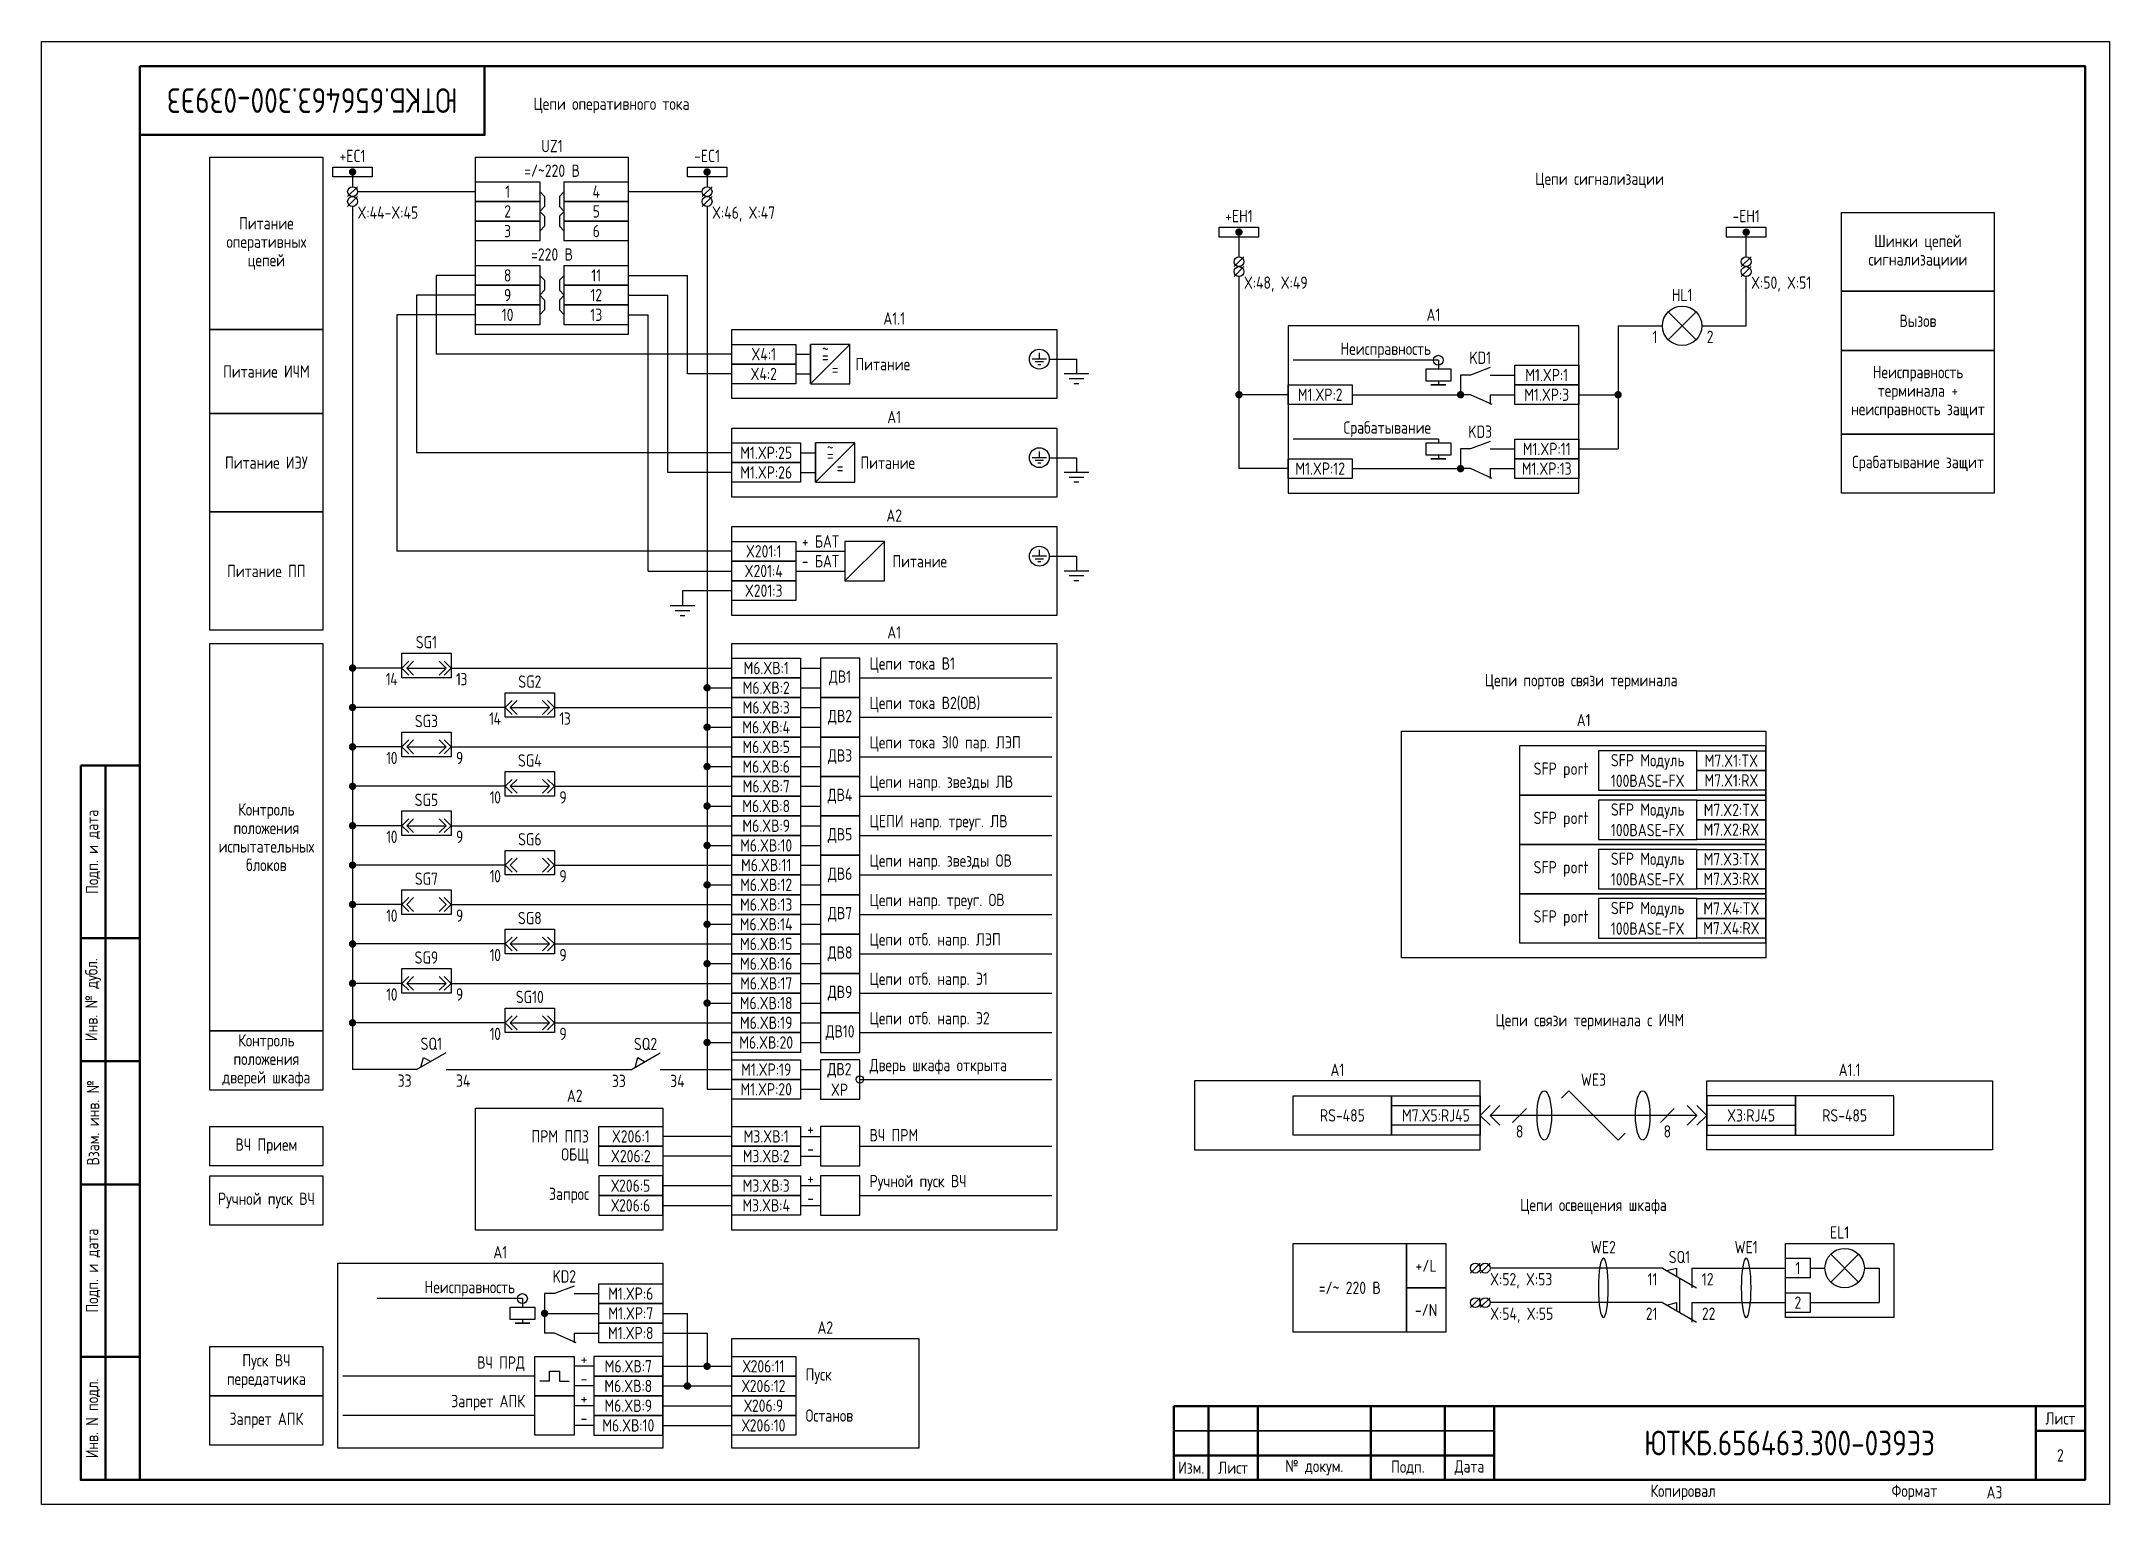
# Model space of a CAD drawing. Header units: millimetres. Extents: x -920 to 3495, y -90 to 589.
# Drawn here: x 420 to 840, y 0 to 297 of the extents above; entities that cross this region are included whole.
import ezdxf

# ---------------------------------------------------------------- set-up
doc = ezdxf.new("R2010")
doc.units = ezdxf.units.MM
doc.styles.add('2.5_ISOCPEUR', font='isocpeur.ttf', dxfattribs={"width": 0.9, "height": 2.5})
doc.styles.add('Gost_type_A', font='GOST_0.TTF')

msp = doc.modelspace()

# ---------------------------------------------------------------- texts
at = {"insert": (475, 285), "char_height": 5, "width": 70, "attachment_point": 5, "rotation": 180, "style": 'Gost_type_A'}
msp.add_mtext('ЮТКБ.656463.300-039Э3', dxfattribs=at)
at = {"lineweight": 25, "insert": (535.77, 284), "char_height": 2.5, "width": 189, "attachment_point": 5, "line_spacing_factor": 0.9, "style": '2.5_ISOCPEUR'}
msp.add_mtext('{\\fGOST type A|b0|i0|c204|p34;\\W1;Цепи оперативного тока}', dxfattribs=at)
at = {"style": 'Gost_type_A'}
for s, insert, char_height, width, attachment_point in [('+EC1', (483.19, 272.5), 2.5, 10, 8), ('-EC1', (555.19, 272.5), 2.5, 10, 8), ('1', (514.68, 266.5), 2.5, 13, 5), ('4', (532.68, 266.5), 2.5, 13, 5), ('2', (514.68, 262.5), 2.5, 13, 5), ('5', (532.68, 262.5), 2.5, 13, 5), ('+EH1', (663.19, 260.28), 2.5, 10, 8), ('-EH1', (766.19, 260.28), 2.5, 10, 8), ('3', (514.68, 258.5), 2.5, 13, 5), ('6', (532.68, 258.5), 2.5, 13, 5), ('8', (514.68, 249.5), 2.5, 13, 5), ('11', (532.68, 249.5), 2.5, 13, 5), ('9', (514.68, 245.5), 2.5, 13, 5), ('12', (532.68, 245.5), 2.5, 13, 5), ('HL1', (753.19, 244.28), 2.5, 14, 8), ('10', (514.68, 241.5), 2.5, 13, 5), ('13', (532.68, 241.5), 2.5, 13, 5), ('1', (748.19, 238.28), 2.5, 6, 3), ('2', (758.19, 238.28), 2.5, 6, 1), ('X4:1', (566.68, 233.5), 2.5, 13, 5), ('~', (579.19, 234.53), 2.5, 2.7, 5), ('=', (579.19, 233.03), 2.5, 6, 5), ('Питание', (590.86, 231.48), 2.5, 11.3452, 5), ('KD1', (712.19, 232.78), 2.5, 8, 5), ('X4:2', (566.68, 229.5), 2.5, 13, 5), ('=', (581.19, 230.5), 2.5, 6, 5), ('M1.XP:1', (725.69, 229.28), 2.5, 13, 5), ('M1.XP:2', (679.69, 225.28), 2.5, 13, 5), ('M1.XP:3', (725.69, 225.28), 2.5, 13, 5), ('KD3', (712.19, 217.78), 2.5, 8, 5), ('M1.XP:25', (567.19, 213.5), 2.5, 13.9956, 5), ('~', (580.19, 214.53), 2.5, 2.7, 5), ('M1.XP:11', (725.69, 214.28), 2.5, 13, 5), ('M1.XP:26', (567.19, 209.5), 2.5, 13.9956, 5), ('=', (580.19, 213.03), 2.5, 6, 5), ('=', (582.19, 210.5), 2.5, 6, 5), ('Питание', (591.86, 211.48), 2.5, 11.3452, 5), ('M1.XP:12', (679.69, 210.28), 2.5, 13, 5), ('M1.XP:13', (725.69, 210.28), 2.5, 13, 5), ('X201:1', (566.68, 193.5), 2.5, 13, 5), ('+ БАТ', (578.19, 195.5), 2.5, 10.0044, 5), ('X201:4', (566.68, 189.5), 2.5, 13, 5), ('- БАТ', (578.19, 191.5), 2.5, 10.0044, 5), ('Питание', (598.36, 191.48), 2.5, 12.3452, 5), ('X201:3', (566.68, 185.5), 2.5, 13, 5), ('M6.XВ:1', (567.19, 169.8), 2.5, 14, 5), ('ДВ1', (582.19, 167.8), 2.5, 7.9998, 5), ('Цепи тока В1', (588.19, 168.8), 2.5, 27.8465, 7), ('M6.XВ:2', (567.19, 165.8), 2.5, 14, 5), ('Цепи тока В2(ОВ)', (588.19, 160.8), 2.5, 27.8465, 7), ('M6.XВ:3', (567.19, 161.8), 2.5, 14, 5), ('ДВ2', (582.19, 159.8), 2.5, 7.9998, 5), ('M6.XВ:4', (567.19, 157.8), 2.5, 14, 5), ('Цепи тока 3I0 пар. ЛЭП', (588.19, 152.8), 2.5, 31.722, 7), ('M6.XВ:5', (567.19, 153.8), 2.5, 14, 5), ('ДВ3', (582.19, 151.8), 2.5, 7.9998, 5), ('SFP Mодуль 100BASE-FX', (746.19, 149), 2.5, 19.9998, 5), ('M7.X1:TX', (763.19, 151), 2.5, 14, 5), ('M6.XВ:6', (567.19, 149.8), 2.5, 14, 5), ('M6.XВ:7', (567.19, 145.8), 2.5, 14, 5), ('Цепи напр. звезды ЛВ', (588.19, 144.8), 2.5, 35.3442, 7), ('SFP port', (734.19, 149), 2.5, 20, 6), ('M7.X1:RX', (763.19, 147), 2.5, 14, 5), ('M6.XВ:8', (567.19, 141.8), 2.5, 14, 5), ('ДВ4', (582.19, 143.8), 2.5, 7.9998, 5), ('M6.XВ:9', (567.19, 137.8), 2.5, 14, 5), ('ЦЕПИ напр. треуг. ЛВ', (588.19, 136.8), 2.5, 33.6483, 7), ('SFP port', (734.19, 139), 2.5, 20, 6), ('SFP Mодуль 100BASE-FX', (746.19, 139), 2.5, 19.9998, 5), ('M7.X2:TX', (763.19, 141), 2.5, 14, 5), ('M6.XВ:10', (567.19, 133.8), 2.5, 14, 5), ('ДВ5', (582.19, 135.8), 2.5, 7.9998, 5), ('M7.X2:RX', (763.19, 137), 2.5, 14, 5), ('M6.XВ:11', (567.19, 129.8), 2.5, 14, 5), ('Цепи напр. звезды ОВ', (588.19, 128.8), 2.5, 35.3442, 7), ('SFP port', (734.19, 129), 2.5, 20, 6), ('SFP Mодуль 100BASE-FX', (746.19, 129), 2.5, 19.9998, 5), ('M7.X3:TX', (763.19, 131), 2.5, 14, 5), ('M6.XВ:12', (567.19, 125.8), 2.5, 14, 5), ('ДВ6', (582.19, 127.8), 2.5, 7.9998, 5), ('M7.X3:RX', (763.19, 127), 2.5, 14, 5), ('M6.XВ:13', (567.19, 121.8), 2.5, 14, 5), ('Цепи напр. треуг. ОВ', (588.19, 120.8), 2.5, 33.6483, 7), ('SFP Mодуль 100BASE-FX', (746.19, 119), 2.5, 19.9998, 5), ('M7.X4:TX', (763.19, 121), 2.5, 14, 5), ('M6.XВ:14', (567.19, 117.8), 2.5, 14, 5), ('ДВ7', (582.19, 119.8), 2.5, 7.9998, 5), ('SFP port', (734.19, 119), 2.5, 20, 6), ('M7.X4:RX', (763.19, 117), 2.5, 14, 5), ('M6.XВ:15', (567.19, 113.8), 2.5, 14, 5), ('Цепи отб. напр. ЛЭП', (588.19, 112.8), 2.5, 29.1657, 7), ('M6.XВ:16', (567.19, 109.8), 2.5, 14, 5), ('ДВ8', (582.19, 111.8), 2.5, 7.9998, 5), ('M6.XВ:17', (567.19, 105.8), 2.5, 14, 5), ('ДВ9', (582.19, 103.8), 2.5, 7.9998, 5), ('Цепи отб. напр. Э1', (588.19, 104.8), 2.5, 27.8465, 7), ('M6.XВ:18', (567.19, 101.8), 2.5, 14, 5), ('M6.XВ:19', (567.19, 97.8), 2.5, 14, 5), ('ДВ10', (582.19, 95.8), 2.5, 7.9998, 5), ('Цепи отб. напр. Э2', (588.19, 96.8), 2.5, 27.8465, 7), ('SQ1', (499.19, 92.3), 2.5, 10, 8), ('SQ2', (542.69, 92.25), 2.5, 10, 8), ('M6.XВ:20', (567.19, 93.8), 2.5, 14, 5), ('M1.XP:19', (567.19, 88.3), 2.5, 14, 5), ('ДВ2 XP', (582.07, 86.3), 2.5, 7.7588, 5), ('Дверь шкафа открыта', (588.19, 87.3), 2.5, 35.9749, 7), ('33', (495.19, 87.3), 2.5, 6, 3), ('34', (504.19, 87.3), 2.5, 6, 1), ('33', (538.69, 87.25), 2.5, 6, 3), ('34', (547.69, 87.25), 2.5, 6, 1), ('M1.XP:20', (567.19, 84.3), 2.5, 14, 5), ('WE3', (735.19, 85), 2.5, 20, 8), ('RS-485', (684.19, 79), 2.5, 19.9998, 5), ('M7.X5:RJ45', (703.19, 79), 2.5, 18.0002, 5), ('X3:RJ45', (767.19, 79), 2.5, 18.0002, 5), ('RS-485', (786.19, 79), 2.5, 19.9998, 5), ('ПРМ ППЗ   ', (531.19, 74.74), 2.5, 13, 6), ('X206:1', (539.69, 74.74), 2.5, 13, 5), ('M3.XВ:1', (567.19, 74.74), 2.5, 14, 5), ('+', (576.19, 76.24), 2.5, 4, 5), ('ВЧ ПРM', (588.19, 73.74), 2.5, 30.8621, 7), ('8', (720.19, 77), 2.5, 20, 2), ('8', (750.19, 77), 2.5, 20, 2), ('ОБЩ', (531.19, 70.74), 2.5, 13, 6), ('X206:2', (539.69, 70.74), 2.5, 13, 5), ('M3.XВ:2', (567.19, 70.74), 2.5, 14, 5), ('-', (576.19, 72.24), 2.5, 4, 5), ('Запрос', (531.19, 62.74), 2.5, 23, 6), ('Х206:5', (539.69, 64.74), 2.5, 13, 5), ('M3.XВ:3', (567.19, 64.74), 2.5, 14, 5), ('+', (576.19, 66.24), 2.5, 4, 5), ('Ручной пуск ВЧ', (588.19, 63.74), 2.5, 44.8565, 7), ('Х206:6', (539.69, 60.74), 2.5, 13, 5), ('M3.XВ:4', (567.19, 60.74), 2.5, 14, 5), ('-', (576.19, 62.24), 2.5, 4, 5), ('WE2', (737.19, 51), 2.5, 10, 8), ('SQ1', (752.65, 49), 2.5, 10, 8), ('WE1', (766.19, 51), 2.5, 10, 8), ('KD2', (526.19, 46.32), 2.5, 8, 5), ('11', (748.19, 47), 2.5, 6, 3), ('12', (757.19, 47), 2.5, 6, 1), ('1', (776.69, 48), 2.5, 5, 5), ('M1.XP:6', (539.69, 42.82), 2.5, 13, 5), ('2', (776.69, 41), 2.5, 5, 5), ('M1.XP:7', (539.69, 38.82), 2.5, 13, 5), ('21', (748.19, 40), 2.5, 6, 3), ('22', (757.19, 40), 2.5, 6, 1), ('M1.XP:8', (539.69, 34.82), 2.5, 13, 5), ('ВЧ ПРД', (518.19, 27.08), 2.5, 27.8465, 9), ('+', (530.19, 29.58), 2.5, 4, 5), ('-', (530.19, 25.58), 2.5, 4, 5), ('M6.XВ:8', (539.19, 24.08), 2.5, 14, 5), ('M6.XВ:7', (539.19, 28.08), 2.5, 14, 5), ('Х206:12', (566.69, 24.08), 2.5, 13, 5), ('Х206:11', (566.69, 28.08), 2.5, 13, 5), ('Пуск', (575.19, 26.08), 2.5, 23, 4), ('Запрет АПК', (518.19, 19.08), 2.5, 27.8465, 9), ('+', (530.19, 21.58), 2.5, 4, 5), ('M6.XВ:9', (539.19, 20.08), 2.5, 14, 5), ('Х206:9', (566.69, 20.08), 2.5, 13, 5), ('-', (530.19, 17.58), 2.5, 4, 5), ('M6.XВ:10', (539.19, 16.08), 2.5, 14, 5), ('Х206:10', (566.69, 16.08), 2.5, 13, 5), ('Останов', (575.19, 18.08), 2.5, 23, 4), ('ЮТКБ.656463.300-039Э3', (775, 12.5), 5, 120, 5), ('2', (830, 10), 2.5, 10, 5), ('A3', (815, 2.5), 2.5, 20, 4)]:
    msp.add_mtext(s, dxfattribs=dict(at, insert=insert, char_height=char_height, width=width, attachment_point=attachment_point))
at = {"char_height": 2.5, "style": 'Gost_type_A'}
for s, insert, width, attachment_point, line_spacing_factor in [('UZ1', (523.69, 274.5), 31, 8, 0.9), ('=/~220 В', (523.69, 269.5), 31, 8, 0.9), ('Цепи сигнализации', (736.44, 268.78), 197.5, 5, 0.9), ('Питание оперативных цепей', (465.69, 256), 23, 5, 0.9), ('X:44-X:45', (484.19, 263.5), 16, 1, 0.9), ('X:46, X:47', (556.19, 263.5), 16, 1, 0.9), ('Шинки цепей сигнализациии', (801.08, 254.28), 31, 5, 0.9), ('=220 В', (523.69, 252.5), 31, 8, 0.9), ('X:48, X:49', (664.19, 249.28), 16, 1, 0.9), ('X:50, X:51', (767.19, 249.28), 13.7877, 1, 0.9), ('A1.1', (593.19, 239.5), 66, 8, 0.9), ('A1', (702.69, 240.28), 59, 8, 0.9), ('Вызов', (801.08, 240.28), 31, 5, 0.9), ('Неисправность', (702.19, 234.28), 37, 6, 0.8), ('Питание ИЧМ', (465.69, 230), 23, 5, 0.9), ('Неисправность терминала + неисправность защит', (801.08, 225.78), 31, 5, 0.9), ('A1', (593.19, 219.5), 66, 8, 0.9), ('Питание ИЭУ', (465.69, 211.5), 23, 5, 0.9), ('Срабатывание защит', (801.08, 211.28), 31, 5, 0.9), ('A2', (593.19, 199.5), 66, 8, 0.9), ('Питание ПП', (465.69, 189.5), 23, 5, 0.9), ('A1', (593.19, 175.8), 66, 8, 0.9), ('SG1', (498.19, 173.8), 10, 8, 0.9), ('{\\T0.9;14}', (492.19, 168.8), 5, 3, 0.9), ('{\\T0.9;13}', (504.19, 168.8), 5, 1, 0.9), ('SG2', (519.19, 165.8), 10, 8, 0.9), ('Цепи портов связи терминала', (732.69, 167), 197, 5, 0.9), ('SG3', (498.19, 157.8), 10, 8, 0.9), ('{\\T0.9;14}', (513.19, 160.8), 5, 3, 0.9), ('{\\T0.9;13}', (525.19, 160.8), 5, 1, 0.9), ('A1', (733.19, 158), 74.0002, 8, 0.9), ('{\\T0.9;10}', (492.19, 152.8), 5, 3, 0.9), ('{\\T0.9;9}', (504.19, 152.8), 5, 1, 0.9), ('SG4', (519.19, 149.8), 10, 8, 0.9), ('SG5', (498.19, 141.8), 10, 8, 0.9), ('{\\T0.9;10}', (513.19, 144.8), 5, 3, 0.9), ('{\\T0.9;9}', (525.19, 144.8), 5, 1, 0.9), ('Контроль положения\\Pиспытательных блоков', (465.69, 135.47), 23, 5, 0.9), ('{\\T0.9;10}', (492.19, 136.8), 5, 3, 0.9), ('{\\T0.9;9}', (504.19, 136.8), 5, 1, 0.9), ('SG6', (519.19, 133.8), 10, 8, 0.9), ('SG7', (498.19, 125.8), 10, 8, 0.9), ('{\\T0.9;10}', (513.19, 128.8), 5, 3, 0.9), ('{\\T0.9;9}', (525.19, 128.8), 5, 1, 0.9), ('{\\T0.9;10}', (492.19, 120.8), 5, 3, 0.9), ('{\\T0.9;9}', (504.19, 120.8), 5, 1, 0.9), ('SG8', (519.19, 117.8), 10, 8, 0.9), ('SG9', (498.19, 109.8), 10, 8, 0.9), ('{\\T0.9;10}', (513.19, 112.8), 5, 3, 0.9), ('{\\T0.9;9}', (525.19, 112.8), 5, 1, 0.9), ('{\\T0.9;10}', (492.19, 104.8), 5, 3, 0.9), ('{\\T0.9;9}', (504.19, 104.8), 5, 1, 0.9), ('SG10', (519.19, 101.8), 10, 8, 0.9), ('{\\T0.9;10}', (513.19, 96.8), 5, 3, 0.9), ('{\\T0.9;9}', (525.19, 96.8), 5, 1, 0.9), ('Цепи связи терминала с ИЧМ', (734.44, 98), 197.5, 5, 0.9), ('Контроль положения\\Pдверей шкафа', (465.69, 90.14), 23, 5, 0.9), ('A1', (683.19, 87), 58.0002, 8, 0.9), ('A1.1', (787.19, 87), 58.0002, 8, 0.9), ('A2', (528.31, 81.74), 38, 8, 0.9), ('ВЧ Прием', (465.69, 72.74), 23, 5, 0.9), ('Ручной пуск ВЧ', (465.69, 61.74), 23, 5, 0.9), ('Цепи освещения шкафа', (735.19, 60.5), 122, 5, 0.9), ('EL1', (785.18, 54), 21.9942, 8, 0.9), ('A1', (513.19, 49.99), 66, 8, 0.9), ('+/L', (701.19, 48.5), 8, 5, 0.9), ('X:52, X:53', (714.19, 47), 17.9949, 1, 0.9), ('Неисправность', (516.19, 43.82), 37, 6, 0.8), ('=/~ 220 В', (685.69, 44), 23, 5, 0.9), ('-/N', (701.19, 39.5), 8, 5, 0.9), ('X:54, X:55', (714.19, 40), 17.9949, 1, 0.9), ('A2', (579.19, 34.69), 38, 8, 0.9), ('Пуск ВЧ передатчика', (465.69, 27.08), 23, 5, 0.9), ('Запрет АПК', (465.69, 17.08), 23, 5, 0.9)]:
    msp.add_mtext(s, dxfattribs=dict(at, insert=insert, width=width, attachment_point=attachment_point, line_spacing_factor=line_spacing_factor))
at = {"color": 6, "insert": (702.19, 218.28), "char_height": 2.5, "width": 37, "attachment_point": 6, "line_spacing_factor": 0.8, "style": 'Gost_type_A'}
msp.add_mtext('Срабатывание', dxfattribs=at)

# ---------------------------------------------------------------- blocks, each defined once
blk = doc.blocks.new('Штамп угловой верхний')
at = {"lineweight": 50}
blk.add_lwpolyline([(0, 0), (70, 0), (70, -14), (0, -14)], close=True, dxfattribs=at)
blk = doc.blocks.new('Формат_А3')
blk.add_lwpolyline([(-420, 297), (0, 297), (0, 0), (-420, 0)], close=True)
at = {"lineweight": 50}
blk.add_lwpolyline([(-400, 292), (-5, 292), (-5, 5), (-400, 5)], close=True, dxfattribs=at)
blk = doc.blocks.new('Штамп левый нижний')
at = {"lineweight": 50}
for points in [[(-12, 145), (-7, 145), (-7, 110), (-12, 110)], [(-7, 145), (0, 145), (0, 110), (-7, 110)], [(-12, 110), (-7, 110), (-7, 85), (-12, 85)], [(-7, 110), (0, 110), (0, 85), (-7, 85)], [(-12, 85), (-7, 85), (-7, 60), (-12, 60)], [(-7, 85), (0, 85), (0, 60), (-7, 60)], [(-12, 60), (-7, 60), (-7, 25), (-12, 25)], [(-7, 60), (0, 60), (0, 25), (-7, 25)], [(-12, 25), (-7, 25), (-7, 0), (-12, 0)], [(-7, 25), (0, 25), (0, 0), (-7, 0)]]:
    blk.add_lwpolyline(points, close=True, dxfattribs=at)
at = {"char_height": 2.5, "attachment_point": 5, "rotation": 90, "style": 'Gost_type_A'}
for s, insert, width in [('Подп. и дата', (-9.5, 127.5), 35), ('Инв. № дубл.', (-9.5, 97.5), 25), ('Взам. инв. №', (-9.5, 72.5), 25), ('Подп. и дата', (-9.5, 42.5), 35), ('Инв. N подл.', (-9.5, 12.5), 25)]:
    blk.add_mtext(s, dxfattribs=dict(at, insert=insert, width=width))
blk = doc.blocks.new('Штамп малый нижний')
at = {"lineweight": 50}
for points in [[(-185, 15), (-178, 15), (-178, 5), (-185, 5)], [(-178, 15), (-168, 15), (-168, 5), (-178, 5)], [(-168, 15), (-145, 15), (-145, 5), (-168, 5)], [(-145, 15), (-130, 15), (-130, 5), (-145, 5)], [(-130, 15), (-120, 15), (-120, 5), (-130, 5)], [(-120, 15), (-10, 15), (-10, 0), (-120, 0)], [(-10, 15), (0, 15), (0, 10), (-10, 10)], [(-10, 10), (0, 10), (0, 0), (-10, 0)], [(-185, 5), (-178, 5), (-178, 0), (-185, 0)], [(-178, 5), (-168, 5), (-168, 0), (-178, 0)], [(-168, 5), (-145, 5), (-145, 0), (-168, 0)], [(-145, 5), (-130, 5), (-130, 0), (-145, 0)], [(-130, 5), (-120, 5), (-120, 0), (-130, 0)]]:
    blk.add_lwpolyline(points, close=True, dxfattribs=at)
for points in [[(-185, 15), (-178, 15), (-178, 10), (-185, 10)], [(-178, 15), (-168, 15), (-168, 10), (-178, 10)], [(-168, 15), (-145, 15), (-145, 10), (-168, 10)], [(-145, 15), (-130, 15), (-130, 10), (-145, 10)], [(-130, 15), (-120, 15), (-120, 10), (-130, 10)], [(-185, 10), (-178, 10), (-178, 5), (-185, 5)], [(-178, 10), (-168, 10), (-168, 5), (-178, 5)], [(-168, 10), (-145, 10), (-145, 5), (-168, 5)], [(-145, 10), (-130, 10), (-130, 5), (-145, 5)], [(-130, 10), (-120, 10), (-120, 5), (-130, 5)]]:
    blk.add_lwpolyline(points, close=True)
at = {"char_height": 2.5, "style": 'Gost_type_A'}
for s, insert, width, attachment_point in [('Лист', (-5, 12.5), 10, 5), ('Изм.', (-181.5, 2.5), 7, 5), ('Лист', (-173, 2.5), 10, 5), ('№ докум.', (-156.5, 2.5), 23, 5), ('Подп.', (-137.5, 2.5), 15, 5), ('Дата', (-125, 2.5), 10, 5), ('Копировал', (-75, -2.53), 13.1202, 6), ('Формат', (-30, -2.53), 13.1202, 6)]:
    blk.add_mtext(s, dxfattribs=dict(at, insert=insert, width=width, attachment_point=attachment_point))
blk = doc.blocks.new('POINT')
at = {"const_width": 0.75}
blk.add_lwpolyline([(-0.375, 0, 1), (0.375, 0, 1)], format="xyb", close=True, dxfattribs=at)
blk = doc.blocks.new('Шинка')
blk.add_lwpolyline([(-4, 1), (4, 1), (4, -1), (-4, -1)], close=True)
blk.add_blockref('POINT', (0, 0))
blk = doc.blocks.new('БИ_разъем')
for p, q in [((0, 0), (1.41, 1.41)), ((0, 0), (1.41, 1.41)), ((0, 0), (1.41, -1.41)), ((0, 0), (1.41, -1.41)), ((1, 0), (2.41, 1.41)), ((1, 0), (2.41, -1.41)), ((1, 0), (9, 0)), ((9, 0), (7.59, 1.41)), ((9, 0), (7.59, -1.41)), ((10, 0), (8.59, 1.41)), ((10, 0), (8.59, 1.41)), ((10, 0), (8.59, -1.41)), ((10, 0), (8.59, -1.41))]:
    blk.add_line(p, q)
blk = doc.blocks.new('БИ_разъем_холост')
for p, q in [((0, 0), (1.41, 1.41)), ((0, 0), (1.41, 1.41)), ((0, 0), (1.41, -1.41)), ((0, 0), (1.41, -1.41)), ((1, 0), (2.41, 1.41)), ((1, 0), (2.41, 1.41)), ((1, 0), (2.41, -1.41)), ((1, 0), (2.41, -1.41)), ((9, 0), (7.59, 1.41)), ((9, 0), (7.59, 1.41)), ((9, 0), (7.59, -1.41)), ((9, 0), (7.59, -1.41)), ((10, 0), (8.59, 1.41)), ((10, 0), (8.59, 1.41)), ((10, 0), (8.59, -1.41)), ((10, 0), (8.59, -1.41))]:
    blk.add_line(p, q)

# ---------------------------------------------------------------- linework, layer by layer
for p, q in [((483.19, 270.5), (483.19, 267.5)), ((555.19, 270.5), (555.19, 267.5)), ((484.19, 267.5), (482.19, 265.5)), ((484.19, 265.5), (482.19, 263.5)), ((484.19, 266.5), (508.19, 266.5)), ((539.19, 266.5), (554.19, 266.5)), ((556.19, 267.5), (554.19, 265.5)), ((556.19, 265.5), (554.19, 263.5)), ((483.19, 263.5), (483.19, 88.3)), ((555.19, 263.5), (555.19, 84.3)), ((663.19, 258.28), (663.19, 253.28)), ((766.19, 253.28), (766.19, 258.28)), ((664.19, 253.28), (662.19, 251.28)), ((767.19, 253.28), (765.19, 251.28)), ((508.19, 249.5), (500.19, 249.5)), ((500.19, 249.5), (500.19, 233.5)), ((539.19, 249.5), (551.19, 249.5)), ((551.19, 229.5), (551.19, 249.5)), ((664.19, 251.28), (662.19, 249.28)), ((663.19, 249.28), (663.19, 210.28)), ((767.19, 251.28), (765.19, 249.28)), ((766.19, 251.27), (766.19, 251.28)), ((766.19, 251.27), (766.19, 251.28)), ((766.19, 239.28), (766.19, 249.28)), ((496.19, 245.5), (496.19, 213.5)), ((508.19, 245.5), (496.19, 245.5)), ((539.19, 245.5), (547.19, 245.5)), ((547.19, 209.5), (547.19, 245.5)), ((508.19, 241.5), (492.19, 241.5)), ((492.19, 241.5), (492.19, 193.5)), ((539.19, 241.5), (543.19, 241.5)), ((543.19, 189.5), (543.19, 241.5)), ((750.36, 242.11), (756.02, 236.45)), ((756.02, 242.11), (750.36, 236.45)), ((576.19, 227.5), (576.19, 235.5)), ((576.19, 227.5), (584.19, 235.5)), ((740.19, 239.28), (749.19, 239.28)), ((740.19, 239.28), (740.19, 214.28)), ((757.19, 239.28), (766.19, 239.28)), ((560.19, 233.5), (500.19, 233.5)), ((624.67, 232.5), (630.19, 232.5)), ((703.69, 232.28), (674.19, 232.28)), ((703.69, 232.28), (703.69, 230.53)), ((560.19, 229.5), (551.19, 229.5)), ((703.69, 228.03), (703.69, 227.28)), ((673.19, 225.28), (663.19, 225.28)), ((714.19, 225.28), (714.19, 223.28)), ((732.19, 225.28), (740.19, 225.28)), ((577.19, 207.5), (577.19, 215.5)), ((577.19, 207.5), (585.19, 215.5)), ((703.69, 216.28), (674.19, 216.28)), ((703.69, 216.28), (703.69, 215.53)), ((732.19, 214.28), (740.19, 214.28)), ((560.19, 213.5), (496.19, 213.5)), ((624.67, 212.5), (630.19, 212.5)), ((673.19, 210.28), (663.19, 210.28)), ((703.69, 213.03), (703.69, 212.28)), ((714.19, 210.28), (714.19, 208.28)), ((560.19, 209.5), (547.19, 209.5)), ((560.19, 193.5), (492.19, 193.5)), ((583.19, 187.5), (591.19, 195.5)), ((543.19, 189.5), (560.19, 189.5)), ((547.19, 189.5), (560.19, 189.5)), ((624.67, 192.5), (630.19, 192.5)), ((560.19, 185.5), (550.19, 185.5)), ((493.19, 169.8), (483.19, 169.8)), ((503.19, 169.8), (560.19, 169.8)), ((574.19, 169.8), (578.19, 169.8)), ((555.19, 165.8), (560.19, 165.8)), ((574.19, 165.8), (578.19, 165.8)), ((586.19, 167.8), (625.19, 167.8)), ((514.19, 161.8), (483.19, 161.8)), ((524.19, 161.8), (560.19, 161.8)), ((574.19, 161.8), (578.19, 161.8)), ((586.19, 159.8), (625.19, 159.8)), ((555.19, 157.8), (560.19, 157.8)), ((574.19, 157.8), (578.19, 157.8)), ((493.19, 153.8), (483.19, 153.8)), ((503.19, 153.8), (560.19, 153.8)), ((574.19, 153.8), (578.19, 153.8)), ((586.19, 151.8), (625.19, 151.8)), ((555.19, 149.8), (560.19, 149.8)), ((574.19, 149.8), (578.19, 149.8)), ((514.19, 145.8), (483.19, 145.8)), ((524.19, 145.8), (560.19, 145.8)), ((574.19, 145.8), (578.19, 145.8)), ((586.19, 143.8), (625.19, 143.8)), ((555.19, 141.8), (560.19, 141.8)), ((574.19, 141.8), (578.19, 141.8)), ((493.19, 137.8), (483.19, 137.8)), ((503.19, 137.8), (560.19, 137.8)), ((574.19, 137.8), (578.19, 137.8)), ((586.19, 135.8), (625.19, 135.8)), ((555.19, 133.8), (560.19, 133.8)), ((574.19, 133.8), (578.19, 133.8)), ((514.19, 129.8), (483.19, 129.8)), ((524.19, 129.8), (560.19, 129.8)), ((574.19, 129.8), (578.19, 129.8)), ((586.19, 127.8), (625.19, 127.8)), ((555.19, 125.8), (560.19, 125.8)), ((574.19, 125.8), (578.19, 125.8)), ((493.19, 121.8), (483.19, 121.8)), ((503.19, 121.8), (560.19, 121.8)), ((555.19, 117.8), (560.19, 117.8)), ((574.19, 121.8), (578.19, 121.8)), ((574.19, 117.8), (578.19, 117.8)), ((586.19, 119.8), (625.19, 119.8)), ((514.19, 113.8), (483.19, 113.8)), ((524.19, 113.8), (560.19, 113.8)), ((574.19, 113.8), (578.19, 113.8)), ((555.19, 109.8), (560.19, 109.8)), ((574.19, 109.8), (578.19, 109.8)), ((586.19, 111.8), (625.19, 111.8)), ((493.19, 105.8), (483.19, 105.8)), ((503.19, 105.8), (560.19, 105.8)), ((574.19, 105.8), (578.19, 105.8)), ((555.19, 101.8), (560.19, 101.8)), ((574.19, 101.8), (578.19, 101.8)), ((586.19, 103.8), (625.19, 103.8)), ((514.19, 97.8), (483.19, 97.8)), ((524.19, 97.8), (560.19, 97.8)), ((574.19, 97.8), (578.19, 97.8)), ((555.19, 93.8), (560.19, 93.8)), ((574.19, 93.8), (578.19, 93.8)), ((586.19, 95.8), (625.19, 95.8)), ((496.19, 88.3), (483.19, 88.3)), ((496.19, 88.3), (502.19, 91.76)), ((497.05, 88.79), (497.62, 90.78)), ((497.62, 90.78), (499.06, 89.95)), ((539.69, 88.25), (502.19, 88.25)), ((539.69, 88.25), (545.69, 91.71)), ((540.55, 88.75), (541.12, 90.73)), ((541.12, 90.73), (542.56, 89.9)), ((545.69, 88.3), (560.19, 88.3)), ((574.19, 88.3), (578.19, 88.3)), ((555.19, 84.3), (560.19, 84.3)), ((574.19, 84.3), (578.19, 84.3)), ((586.19, 86.3), (625.19, 86.3)), ((728.72, 82.53), (730.19, 84)), ((730.19, 84), (740.19, 74)), ((712.19, 79), (714.19, 81)), ((712.19, 79), (714.19, 81)), ((714.19, 79), (716.19, 81)), ((714.19, 79), (716.19, 81)), ((721.6, 80.41), (718.77, 77.59)), ((751.6, 80.41), (748.77, 77.59)), ((756.19, 79), (754.19, 81)), ((756.19, 79), (754.19, 81)), ((758.19, 79), (756.19, 81)), ((758.19, 79), (756.19, 81)), ((712.19, 79), (714.19, 77)), ((712.19, 79), (714.19, 77)), ((756.19, 79), (714.19, 79)), ((714.19, 79), (716.19, 77)), ((714.19, 79), (716.19, 77)), ((756.19, 79), (754.19, 77)), ((756.19, 79), (754.19, 77)), ((758.19, 79), (756.19, 77)), ((758.19, 79), (756.19, 77)), ((560.19, 74.74), (546.19, 74.74)), ((574.19, 74.74), (578.19, 74.74)), ((586.19, 72.74), (625.19, 72.74)), ((740.19, 74), (741.6, 75.41)), ((560.19, 70.74), (546.19, 70.74)), ((574.19, 70.74), (578.19, 70.74)), ((546.19, 64.74), (560.19, 64.74)), ((574.19, 64.74), (578.19, 64.74)), ((546.19, 60.74), (560.19, 60.74)), ((574.19, 60.74), (578.19, 60.74)), ((586.19, 62.74), (625.19, 62.74)), ((783.36, 50.83), (789.02, 45.17)), ((789.02, 50.83), (783.36, 45.17)), ((712.19, 49), (710.19, 47)), ((714.19, 49), (712.19, 47)), ((749.19, 48), (714.2, 48)), ((749.19, 48), (756.11, 44)), ((750.05, 47.5), (752.05, 48)), ((752.05, 48), (752.05, 46.34)), ((755.19, 48), (755.19, 44)), ((755.19, 48), (774.19, 48)), ((779.19, 48), (782.19, 48)), ((790.19, 48), (793.19, 48)), ((793.19, 48), (793.19, 41)), ((712.19, 42), (710.19, 40)), ((714.19, 42), (712.19, 40)), ((517.69, 41.82), (488.19, 41.82)), ((517.69, 41.82), (517.69, 40.07)), ((546.19, 38.82), (551.19, 38.82)), ((551.19, 24.08), (551.19, 38.82)), ((749.19, 41), (714.2, 41)), ((749.19, 41), (756.11, 37)), ((750.05, 40.5), (752.05, 41)), ((752.05, 41), (752.05, 39.34)), ((755.19, 41), (755.19, 37)), ((755.19, 41), (774.19, 41)), ((779.19, 41), (793.19, 41)), ((517.69, 37.57), (517.69, 36.82)), ((528.19, 34.82), (528.19, 32.82)), ((546.19, 34.82), (555.19, 34.82)), ((555.19, 34.82), (555.19, 28.08)), ((520.19, 26.08), (481.19, 26.08)), ((523.19, 25.08), (523.19, 27.08)), ((523.19, 27.08), (525.19, 27.08)), ((525.19, 27.08), (525.19, 25.08)), ((532.19, 28.08), (528.19, 28.08)), ((546.19, 28.08), (560.19, 28.08)), ((523.19, 25.08), (521.19, 25.08)), ((525.19, 25.08), (527.19, 25.08)), ((532.19, 24.08), (528.19, 24.08)), ((546.19, 24.08), (560.19, 24.08)), ((520.19, 18.08), (481.19, 18.08)), ((532.19, 20.08), (528.19, 20.08)), ((546.19, 20.08), (560.19, 20.08)), ((532.19, 16.08), (528.19, 16.08)), ((546.19, 16.08), (560.19, 16.08))]:
    msp.add_line(p, q)
at = {"ltscale": 4}
for p, q in [((573.19, 233.5), (576.19, 233.5)), ((573.19, 229.5), (576.19, 229.5)), ((574.19, 213.5), (577.19, 213.5)), ((574.19, 209.5), (577.19, 209.5)), ((573.19, 193.5), (583.19, 193.5)), ((573.19, 189.5), (583.19, 189.5))]:
    msp.add_line(p, q, dxfattribs=at)
at = {"ltscale": 4.32}
for p, q in [((624.08, 232.5), (621.23, 232.5)), ((623.51, 231.93), (621.8, 231.93)), ((622.94, 231.36), (622.37, 231.36)), ((622.65, 233.78), (622.65, 232.5)), ((630.19, 232.5), (630.19, 229.5)), ((632.69, 229.5), (627.69, 229.5)), ((631.69, 228.5), (628.69, 228.5)), ((630.69, 227.5), (629.69, 227.5)), ((714.19, 230.78), (710.19, 229.28)), ((714.58, 223.28), (710.19, 225.28)), ((714.19, 215.78), (710.19, 214.28)), ((624.08, 212.5), (621.23, 212.5)), ((623.51, 211.93), (621.8, 211.93)), ((622.94, 211.36), (622.37, 211.36)), ((622.65, 213.78), (622.65, 212.5)), ((630.19, 212.5), (630.19, 209.5)), ((714.58, 208.28), (710.19, 210.28)), ((632.69, 209.5), (627.69, 209.5)), ((631.69, 208.5), (628.69, 208.5)), ((630.69, 207.5), (629.69, 207.5)), ((622.65, 193.78), (622.65, 192.5)), ((624.08, 192.5), (621.23, 192.5)), ((623.51, 191.93), (621.8, 191.93)), ((622.94, 191.36), (622.37, 191.36)), ((632.69, 189.5), (627.69, 189.5)), ((630.19, 192.5), (630.19, 189.5)), ((550.19, 185.5), (550.19, 182.5)), ((631.69, 188.5), (628.69, 188.5)), ((630.69, 187.5), (629.69, 187.5)), ((547.69, 182.5), (552.69, 182.5)), ((548.69, 181.5), (551.69, 181.5)), ((549.69, 180.5), (550.69, 180.5)), ((528.19, 44.32), (524.19, 42.82)), ((528.58, 32.82), (524.19, 34.82))]:
    msp.add_line(p, q, dxfattribs=at)
at = {"ltscale": 1.08}
for p, q in [((710.19, 229.28), (708.19, 229.28)), ((708.19, 229.28), (708.19, 225.28)), ((714.19, 229.28), (719.19, 229.28)), ((686.19, 225.28), (708.19, 225.28)), ((710.19, 225.28), (708.19, 225.28)), ((714.19, 225.28), (719.19, 225.28)), ((710.19, 214.28), (708.19, 214.28)), ((708.19, 214.28), (708.19, 210.28)), ((714.19, 214.28), (719.19, 214.28)), ((686.19, 210.28), (708.19, 210.28)), ((710.19, 210.28), (708.19, 210.28)), ((714.19, 210.28), (719.19, 210.28)), ((524.19, 42.82), (522.19, 42.82)), ((522.19, 42.82), (522.19, 34.82)), ((528.19, 42.82), (533.19, 42.82)), ((522.19, 38.82), (533.19, 38.82)), ((524.19, 34.82), (522.19, 34.82)), ((528.19, 34.82), (533.19, 34.82))]:
    msp.add_line(p, q, dxfattribs=at)
at = {"ltscale": 0.5}
msp.add_line((752.65, 46), (752.65, 39), dxfattribs=at)
for points in [[(477.19, 238.5), (454.19, 238.5), (454.19, 273.5), (477.19, 273.5)], [(508.19, 273.5), (539.19, 273.5), (539.19, 237.5), (508.19, 237.5)], [(508.19, 268.5), (521.19, 268.5), (521.19, 264.5), (508.19, 264.5)], [(526.19, 268.5), (539.19, 268.5), (539.19, 264.5), (526.19, 264.5)], [(508.19, 264.5), (521.19, 264.5), (521.19, 260.5), (508.19, 260.5)], [(508.19, 260.5), (521.19, 260.5), (521.19, 256.5), (508.19, 256.5)], [(526.19, 264.5), (539.19, 264.5), (539.19, 260.5), (526.19, 260.5)], [(526.19, 260.5), (539.19, 260.5), (539.19, 256.5), (526.19, 256.5)], [(785.58, 262.28), (816.58, 262.28), (816.58, 246.28), (785.58, 246.28)], [(508.19, 251.5), (521.19, 251.5), (521.19, 247.5), (508.19, 247.5)], [(526.19, 251.5), (539.19, 251.5), (539.19, 247.5), (526.19, 247.5)], [(508.19, 247.5), (521.19, 247.5), (521.19, 243.5), (508.19, 243.5)], [(526.19, 247.5), (539.19, 247.5), (539.19, 243.5), (526.19, 243.5)], [(816.58, 234.28), (785.58, 234.28), (785.58, 246.28), (816.58, 246.28)], [(508.19, 243.5), (521.19, 243.5), (521.19, 239.5), (508.19, 239.5)], [(526.19, 243.5), (539.19, 243.5), (539.19, 239.5), (526.19, 239.5)], [(477.19, 221.5), (454.19, 221.5), (454.19, 238.5), (477.19, 238.5)], [(560.19, 238.5), (626.19, 238.5), (626.19, 224.5), (560.19, 224.5)], [(560.19, 235.5), (573.19, 235.5), (573.19, 231.5), (560.19, 231.5)], [(673.19, 205.28), (732.19, 205.28), (732.19, 239.28), (673.19, 239.28)], [(560.19, 231.5), (573.19, 231.5), (573.19, 227.5), (560.19, 227.5)], [(719.19, 231.28), (732.19, 231.28), (732.19, 227.28), (719.19, 227.28)], [(816.58, 217.28), (785.58, 217.28), (785.58, 234.28), (816.58, 234.28)], [(673.19, 227.28), (686.19, 227.28), (686.19, 223.28), (673.19, 223.28)], [(706.19, 230.53), (706.19, 228.03), (701.19, 228.03), (701.19, 230.53)], [(705.19, 227.28), (702.19, 227.28)], [(719.19, 227.28), (732.19, 227.28), (732.19, 223.28), (719.19, 223.28)], [(477.19, 201.5), (454.19, 201.5), (454.19, 221.5), (477.19, 221.5)], [(560.19, 218.5), (626.19, 218.5), (626.19, 204.5), (560.19, 204.5)], [(560.19, 215.5), (574.19, 215.5), (574.19, 211.5), (560.19, 211.5)], [(706.19, 215.53), (706.19, 213.03), (701.19, 213.03), (701.19, 215.53)], [(719.19, 216.28), (732.19, 216.28), (732.19, 212.28), (719.19, 212.28)], [(816.58, 205.28), (785.58, 205.28), (785.58, 217.28), (816.58, 217.28)], [(560.19, 211.5), (574.19, 211.5), (574.19, 207.5), (560.19, 207.5)], [(673.19, 212.28), (686.19, 212.28), (686.19, 208.28), (673.19, 208.28)], [(705.19, 212.28), (702.19, 212.28)], [(719.19, 212.28), (732.19, 212.28), (732.19, 208.28), (719.19, 208.28)], [(477.19, 177.5), (454.19, 177.5), (454.19, 201.5), (477.19, 201.5)], [(560.19, 198.5), (626.19, 198.5), (626.19, 180.5), (560.19, 180.5)], [(560.19, 195.5), (573.19, 195.5), (573.19, 191.5), (560.19, 191.5)], [(560.19, 191.5), (573.19, 191.5), (573.19, 187.5), (560.19, 187.5)], [(560.19, 187.5), (573.19, 187.5), (573.19, 183.5), (560.19, 183.5)], [(477.19, 96.14), (454.19, 96.14), (454.19, 174.8), (477.19, 174.8)], [(493.19, 172.8), (503.19, 172.8), (503.19, 167.8), (493.19, 167.8)], [(560.19, 174.8), (626.19, 174.8), (626.19, 55.74), (560.19, 55.74)], [(560.19, 171.8), (574.19, 171.8), (574.19, 167.8), (560.19, 167.8)], [(514.19, 164.8), (524.19, 164.8), (524.19, 159.8), (514.19, 159.8)], [(560.19, 167.8), (574.19, 167.8), (574.19, 163.8), (560.19, 163.8)], [(560.19, 163.8), (574.19, 163.8), (574.19, 159.8), (560.19, 159.8)], [(560.19, 159.8), (574.19, 159.8), (574.19, 155.8), (560.19, 155.8)], [(493.19, 156.8), (503.19, 156.8), (503.19, 151.8), (493.19, 151.8)], [(560.19, 155.8), (574.19, 155.8), (574.19, 151.8), (560.19, 151.8)], [(696.19, 157), (770.19, 157), (770.19, 111), (696.19, 111)], [(560.19, 151.8), (574.19, 151.8), (574.19, 147.8), (560.19, 147.8)], [(770.19, 154), (720.19, 154), (720.19, 144), (770.19, 144)], [(756.19, 153), (770.19, 153), (770.19, 149), (756.19, 149)], [(514.19, 148.8), (524.19, 148.8), (524.19, 143.8), (514.19, 143.8)], [(560.19, 147.8), (574.19, 147.8), (574.19, 143.8), (560.19, 143.8)], [(756.19, 149), (770.19, 149), (770.19, 145), (756.19, 145)], [(560.19, 143.8), (574.19, 143.8), (574.19, 139.8), (560.19, 139.8)], [(770.19, 144), (720.19, 144), (720.19, 134), (770.19, 134)], [(756.19, 143), (770.19, 143), (770.19, 139), (756.19, 139)], [(493.19, 140.8), (503.19, 140.8), (503.19, 135.8), (493.19, 135.8)], [(560.19, 139.8), (574.19, 139.8), (574.19, 135.8), (560.19, 135.8)], [(756.19, 139), (770.19, 139), (770.19, 135), (756.19, 135)], [(560.19, 135.8), (574.19, 135.8), (574.19, 131.8), (560.19, 131.8)], [(514.19, 132.8), (524.19, 132.8), (524.19, 127.8), (514.19, 127.8)], [(560.19, 131.8), (574.19, 131.8), (574.19, 127.8), (560.19, 127.8)], [(770.19, 134), (720.19, 134), (720.19, 124), (770.19, 124)], [(756.19, 133), (770.19, 133), (770.19, 129), (756.19, 129)], [(560.19, 127.8), (574.19, 127.8), (574.19, 123.8), (560.19, 123.8)], [(756.19, 129), (770.19, 129), (770.19, 125), (756.19, 125)], [(493.19, 124.8), (503.19, 124.8), (503.19, 119.8), (493.19, 119.8)], [(560.19, 123.8), (574.19, 123.8), (574.19, 119.8), (560.19, 119.8)], [(770.19, 124), (720.19, 124), (720.19, 114), (770.19, 114)], [(756.19, 123), (770.19, 123), (770.19, 119), (756.19, 119)], [(560.19, 119.8), (574.19, 119.8), (574.19, 115.8), (560.19, 115.8)], [(756.19, 119), (770.19, 119), (770.19, 115), (756.19, 115)], [(514.19, 116.8), (524.19, 116.8), (524.19, 111.8), (514.19, 111.8)], [(560.19, 115.8), (574.19, 115.8), (574.19, 111.8), (560.19, 111.8)], [(560.19, 111.8), (574.19, 111.8), (574.19, 107.8), (560.19, 107.8)], [(493.19, 108.8), (503.19, 108.8), (503.19, 103.8), (493.19, 103.8)], [(560.19, 107.8), (574.19, 107.8), (574.19, 103.8), (560.19, 103.8)], [(560.19, 103.8), (574.19, 103.8), (574.19, 99.8), (560.19, 99.8)], [(514.19, 100.8), (524.19, 100.8), (524.19, 95.8), (514.19, 95.8)], [(560.19, 99.8), (574.19, 99.8), (574.19, 95.8), (560.19, 95.8)], [(477.19, 84.14), (454.19, 84.14), (454.19, 96.14), (477.19, 96.14)], [(560.19, 95.8), (574.19, 95.8), (574.19, 91.8), (560.19, 91.8)], [(560.19, 90.3), (574.19, 90.3), (574.19, 86.3), (560.19, 86.3)], [(560.19, 86.3), (574.19, 86.3), (574.19, 82.3), (560.19, 82.3)], [(654.19, 72), (712.19, 72), (712.19, 86), (654.19, 86)], [(816.19, 72), (758.19, 72), (758.19, 86), (816.19, 86)], [(508.19, 80.45), (546.19, 80.45), (546.19, 55.74), (508.19, 55.74)], [(674.19, 83), (694.19, 83), (694.19, 75), (674.19, 75)], [(694.19, 83), (712.19, 83), (712.19, 75), (694.19, 75)], [(694.19, 81), (712.19, 81), (712.19, 77), (694.19, 77)], [(776.19, 83), (758.19, 83), (758.19, 75), (776.19, 75)], [(776.19, 81), (758.19, 81), (758.19, 77), (776.19, 77)], [(796.19, 83), (776.19, 83), (776.19, 75), (796.19, 75)], [(477.19, 68.74), (454.19, 68.74), (454.19, 76.74), (477.19, 76.74)], [(533.19, 76.74), (546.19, 76.74), (546.19, 72.74), (533.19, 72.74)], [(560.19, 76.74), (574.19, 76.74), (574.19, 72.74), (560.19, 72.74)], [(533.19, 72.74), (546.19, 72.74), (546.19, 68.74), (533.19, 68.74)], [(560.19, 72.74), (574.19, 72.74), (574.19, 68.74), (560.19, 68.74)], [(477.19, 56.74), (454.19, 56.74), (454.19, 66.74), (477.19, 66.74)], [(546.19, 66.74), (533.19, 66.74), (533.19, 62.74), (546.19, 62.74)], [(560.19, 66.74), (574.19, 66.74), (574.19, 62.74), (560.19, 62.74)], [(546.19, 62.74), (533.19, 62.74), (533.19, 58.74), (546.19, 58.74)], [(560.19, 62.74), (574.19, 62.74), (574.19, 58.74), (560.19, 58.74)], [(697.19, 35), (674.19, 35), (674.19, 53), (697.19, 53)], [(705.19, 44), (697.19, 44), (697.19, 53), (705.19, 53)], [(774.19, 53), (796.19, 53), (796.19, 38), (774.19, 38)], [(480.19, 48.99), (546.19, 48.99), (546.19, 11.48), (480.19, 11.48)], [(774.19, 50), (779.19, 50), (779.19, 46), (774.19, 46)], [(533.19, 44.82), (546.19, 44.82), (546.19, 40.82), (533.19, 40.82)], [(705.19, 35), (697.19, 35), (697.19, 44), (705.19, 44)], [(774.19, 43), (779.19, 43), (779.19, 39), (774.19, 39)], [(520.19, 40.07), (520.19, 37.57), (515.19, 37.57), (515.19, 40.07)], [(533.19, 40.82), (546.19, 40.82), (546.19, 36.82), (533.19, 36.82)], [(519.19, 36.82), (516.19, 36.82)], [(533.19, 36.82), (546.19, 36.82), (546.19, 32.82), (533.19, 32.82)], [(560.19, 33.69), (598.19, 33.69), (598.19, 11.48), (560.19, 11.48)], [(477.19, 22.08), (454.19, 22.08), (454.19, 32.08), (477.19, 32.08)], [(546.19, 30.08), (532.19, 30.08), (532.19, 26.08), (546.19, 26.08)], [(560.19, 30.08), (573.19, 30.08), (573.19, 26.08), (560.19, 26.08)], [(546.19, 26.08), (532.19, 26.08), (532.19, 22.08), (546.19, 22.08)], [(560.19, 26.08), (573.19, 26.08), (573.19, 22.08), (560.19, 22.08)], [(477.19, 12.08), (454.19, 12.08), (454.19, 22.08), (477.19, 22.08)], [(546.19, 22.08), (532.19, 22.08), (532.19, 18.08), (546.19, 18.08)], [(560.19, 22.08), (573.19, 22.08), (573.19, 18.08), (560.19, 18.08)], [(546.19, 18.08), (532.19, 18.08), (532.19, 14.08), (546.19, 14.08)], [(560.19, 18.08), (573.19, 18.08), (573.19, 14.08), (560.19, 14.08)]]:
    msp.add_lwpolyline(points, close=True)
for points in [[(521.19, 266.5), (522.19, 265.5), (522.19, 263.5), (521.19, 262.5)], [(526.19, 266.5), (525.19, 265.5), (525.19, 263.5), (526.19, 262.5)], [(521.19, 262.5), (522.19, 261.5), (522.19, 259.5), (521.19, 258.5)], [(526.19, 262.5), (525.19, 261.5), (525.19, 259.5), (526.19, 258.5)], [(521.19, 249.5), (522.19, 248.5), (522.19, 246.5), (521.19, 245.5)], [(526.19, 249.5), (525.19, 248.5), (525.19, 246.5), (526.19, 245.5)], [(521.19, 245.5), (522.19, 244.5), (522.19, 242.5), (521.19, 241.5)], [(526.19, 245.5), (525.19, 244.5), (525.19, 242.5), (526.19, 241.5)]]:
    msp.add_lwpolyline(points)
at = {"ltscale": 4}
for points in [[(576.19, 227.5), (584.19, 227.5), (584.19, 235.5), (576.19, 235.5)], [(577.19, 207.5), (585.19, 207.5), (585.19, 215.5), (577.19, 215.5)], [(583.19, 187.5), (591.19, 187.5), (591.19, 195.5), (583.19, 195.5)], [(578.19, 163.8), (586.19, 163.8), (586.19, 171.8), (578.19, 171.8)], [(578.19, 155.8), (586.19, 155.8), (586.19, 163.8), (578.19, 163.8)], [(578.19, 147.8), (586.19, 147.8), (586.19, 155.8), (578.19, 155.8)], [(578.19, 139.8), (586.19, 139.8), (586.19, 147.8), (578.19, 147.8)], [(578.19, 131.8), (586.19, 131.8), (586.19, 139.8), (578.19, 139.8)], [(578.19, 123.8), (586.19, 123.8), (586.19, 131.8), (578.19, 131.8)], [(578.19, 115.8), (586.19, 115.8), (586.19, 123.8), (578.19, 123.8)], [(578.19, 107.8), (586.19, 107.8), (586.19, 115.8), (578.19, 115.8)], [(578.19, 99.8), (586.19, 99.8), (586.19, 107.8), (578.19, 107.8)], [(578.19, 91.8), (586.19, 91.8), (586.19, 99.8), (578.19, 99.8)], [(578.19, 82.3), (586.19, 82.3), (586.19, 90.3), (578.19, 90.3)], [(578.19, 68.74), (586.19, 68.74), (586.19, 76.74), (578.19, 76.74)], [(578.19, 58.74), (586.19, 58.74), (586.19, 66.74), (578.19, 66.74)], [(528.19, 22.08), (520.19, 22.08), (520.19, 30.08), (528.19, 30.08)], [(528.19, 14.08), (520.19, 14.08), (520.19, 22.08), (528.19, 22.08)]]:
    msp.add_lwpolyline(points, close=True, dxfattribs=at)
at = {"linetype": 'Continuous', "lineweight": 25, "ltscale": 4}
for points in [[(736.19, 145), (756.19, 145), (756.19, 153), (736.19, 153)], [(736.19, 135), (756.19, 135), (756.19, 143), (736.19, 143)], [(736.19, 125), (756.19, 125), (756.19, 133), (736.19, 133)], [(736.19, 115), (756.19, 115), (756.19, 123), (736.19, 123)]]:
    msp.add_lwpolyline(points, close=True, dxfattribs=at)
for centre, radius in [((483.19, 266.5), 1), ((483.19, 264.5), 1), ((555.19, 266.5), 1), ((555.19, 264.5), 1), ((663.19, 252.28), 1), ((766.19, 252.28), 1), ((663.19, 250.28), 1), ((766.19, 250.28), 1), ((753.19, 239.28), 4), ((622.65, 232.5), 2.02), ((703.69, 232.28), 1), ((622.65, 212.5), 2.02), ((622.65, 192.5), 2.02), ((586.19, 86.3), 0.753), ((786.19, 48), 4), ((711.19, 48), 1), ((713.19, 48), 1), ((517.69, 41.82), 1), ((711.19, 41), 1), ((713.19, 41), 1)]:
    msp.add_circle(centre, radius)
for centre in [(725.19, 79), (745.19, 79)]:
    msp.add_ellipse(centre, major_axis=(0, -5), ratio=0.293778)
at = {"extrusion": (0, 0, -1)}
for centre in [(737.19, 44), (766.19, 44)]:
    msp.add_ellipse(centre, major_axis=(0, -6), ratio=0.166667, dxfattribs=at)

# ---------------------------------------------------------------- block references
at = {"color": 1}
for name, p in [('Формат_А3', (840, 0)), ('Штамп левый нижний', (440, 5)), ('Штамп малый нижний', (835, 5))]:
    msp.add_blockref(name, p, dxfattribs=at)
for name, p in [('Штамп угловой верхний', (440, 292)), ('Шинка', (483.19, 270.5)), ('Шинка', (555.19, 270.5)), ('Шинка', (663.19, 258.28)), ('Шинка', (766.19, 258.28)), ('POINT', (663.19, 225.28)), ('POINT', (708.19, 225.28)), ('POINT', (740.19, 225.28)), ('POINT', (708.19, 210.28)), ('POINT', (483.19, 169.8)), ('БИ_разъем', (493.19, 169.8)), ('POINT', (555.19, 165.8)), ('POINT', (483.19, 161.8)), ('БИ_разъем', (514.19, 161.8)), ('POINT', (555.19, 157.8)), ('POINT', (483.19, 153.8)), ('БИ_разъем', (493.19, 153.8)), ('БИ_разъем', (514.19, 145.8)), ('POINT', (555.19, 149.8)), ('POINT', (483.19, 145.8)), ('БИ_разъем', (493.19, 137.8)), ('POINT', (555.19, 141.8)), ('POINT', (483.19, 137.8)), ('POINT', (555.19, 133.8)), ('POINT', (483.19, 129.8)), ('БИ_разъем_холост', (514.19, 129.8)), ('POINT', (555.19, 125.8)), ('POINT', (483.19, 121.8)), ('БИ_разъем_холост', (493.19, 121.8)), ('POINT', (555.19, 117.8)), ('POINT', (483.19, 113.8)), ('БИ_разъем', (514.19, 113.8)), ('POINT', (555.19, 109.8)), ('POINT', (483.19, 105.8)), ('БИ_разъем', (493.19, 105.8)), ('POINT', (555.19, 101.8)), ('POINT', (483.19, 97.8)), ('БИ_разъем', (514.19, 97.8)), ('POINT', (555.19, 93.8)), ('POINT', (522.19, 38.82)), ('POINT', (555.19, 28.08)), ('POINT', (551.19, 24.08))]:
    msp.add_blockref(name, p)

msp.set_redraw_order([(e.dxf.handle, doc.entitydb.next_handle()) for e in msp.query("TEXT MTEXT ATTDEF DIMENSION ARC_DIMENSION")])  # texts and dimensions are drawn at this point

doc.saveas('drawing.dxf')
